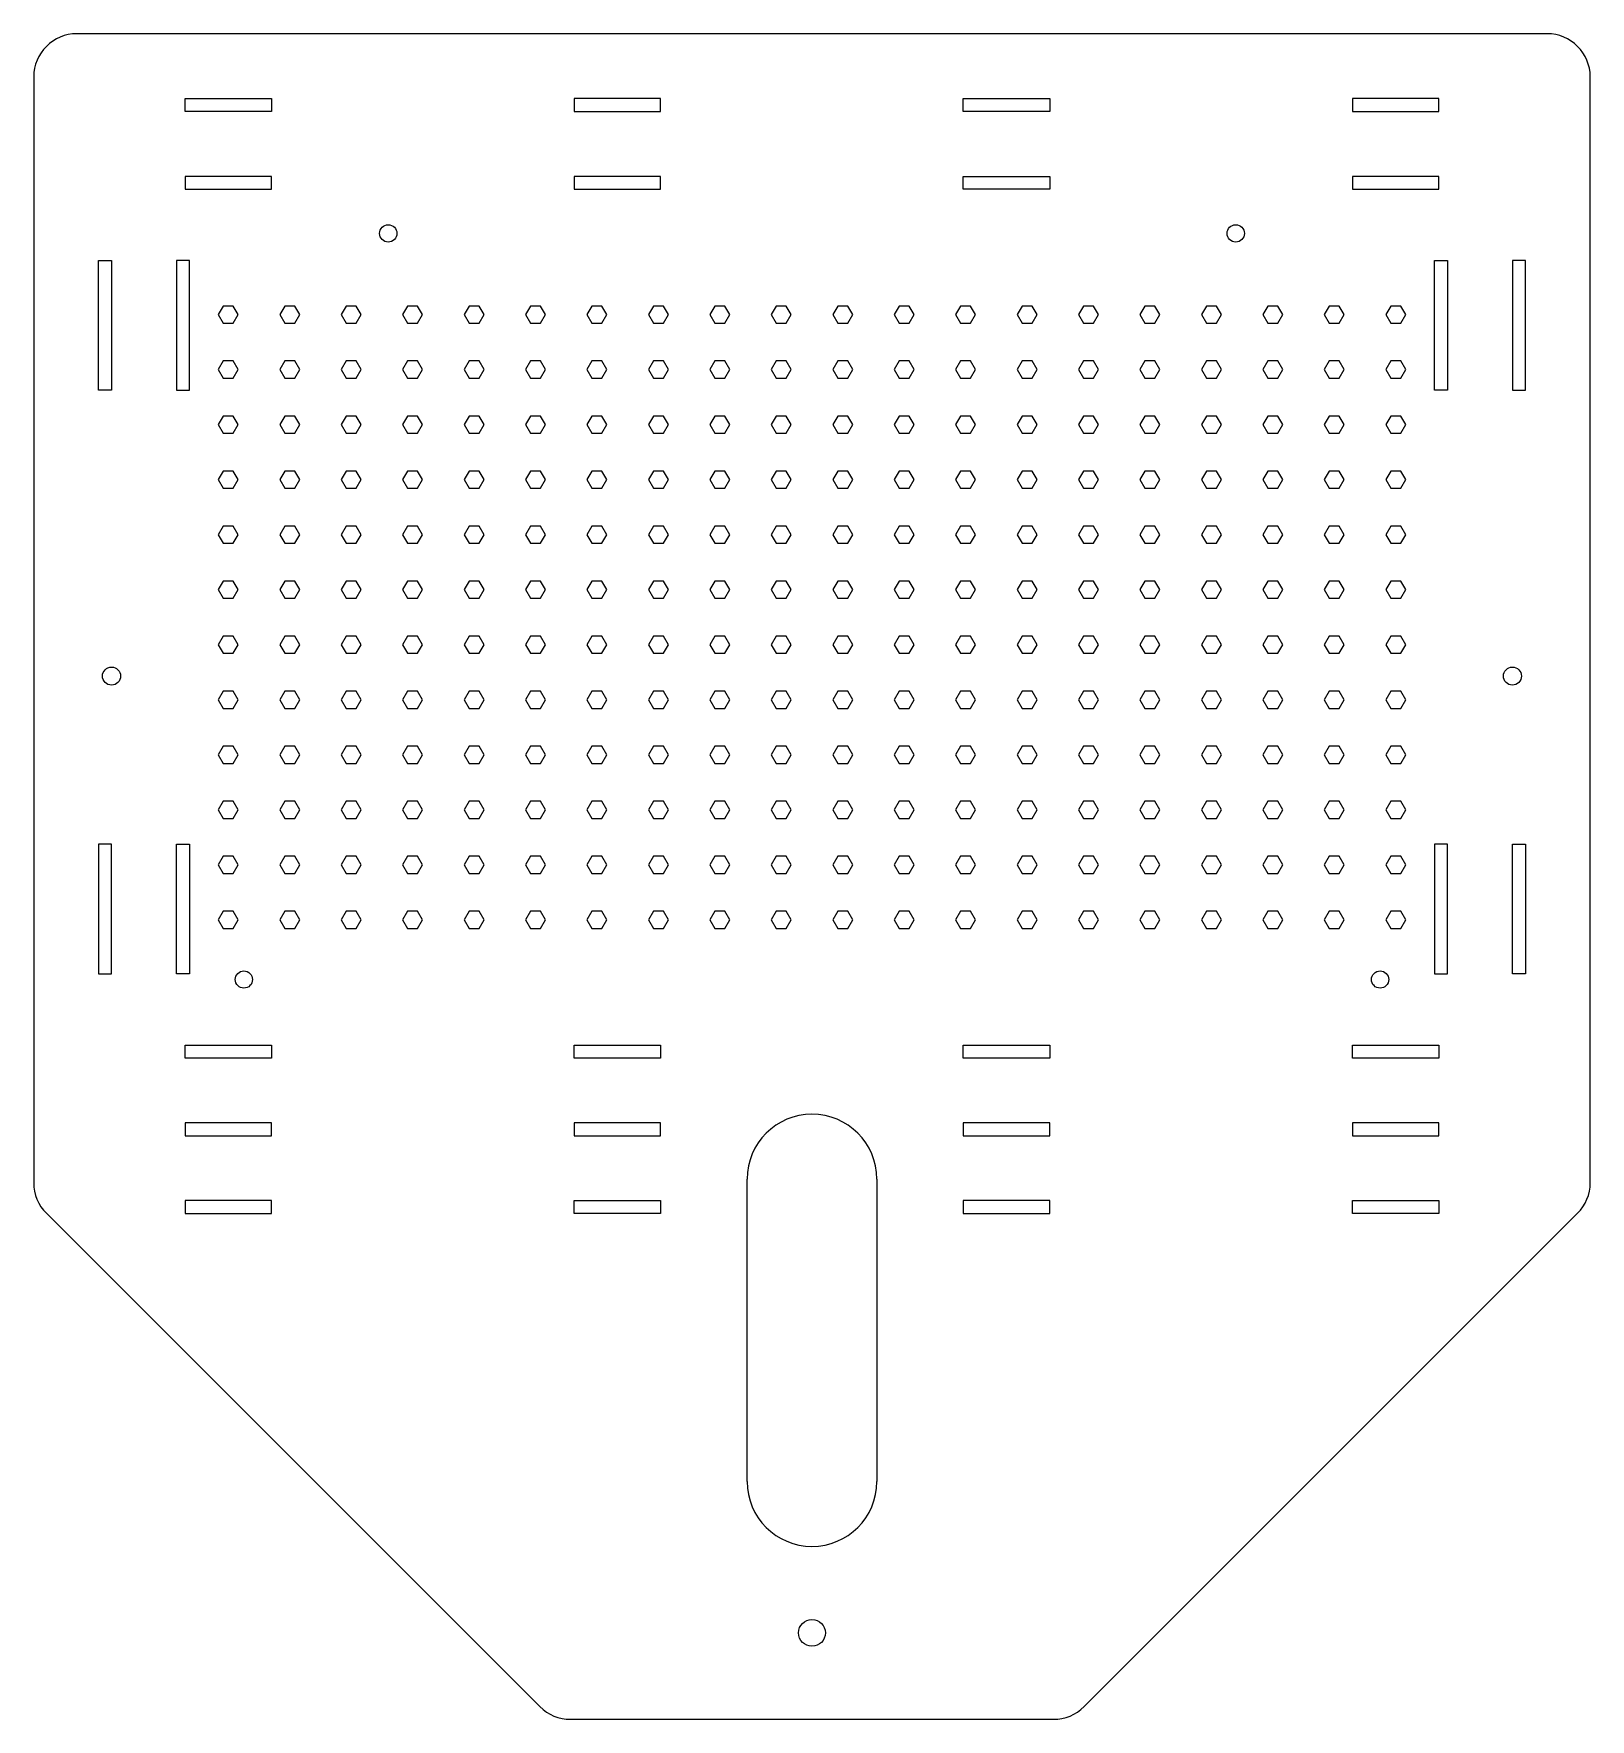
# Model space of a CAD drawing. Header units: millimetres. Extents: x 119 to 479, y 17 to 407.
import ezdxf

# ---------------------------------------------------------------- set-up
doc = ezdxf.new("R2010")
doc.units = ezdxf.units.MM
doc.layers.add('BOT', color=7, linetype='Continuous')
doc.layers.add('Predeterminado', color=7, linetype='Continuous')

# ---------------------------------------------------------------- blocks, each defined once
blk = doc.blocks.new('SE')
at = {"layer": 'BOT', "color": 7, "linetype": 'Continuous'}
for p, q in [((469.42, 406.96), (129.42, 406.96)), ((119.42, 396.96), (119.42, 141.1)), ((479.42, 141.1), (479.42, 396.96)), ((154.42, 388.96), (154.42, 391.96)), ((154.42, 391.96), (174.42, 391.96)), ((174.42, 391.96), (174.42, 388.96)), ((244.42, 391.96), (244.42, 388.96)), ((264.42, 391.96), (244.42, 391.96)), ((264.42, 388.96), (264.42, 391.96)), ((334.42, 388.96), (334.42, 391.96)), ((334.42, 391.96), (354.42, 391.96)), ((354.42, 391.96), (354.42, 388.96)), ((424.42, 391.96), (424.42, 388.96)), ((444.42, 391.96), (424.42, 391.96)), ((444.42, 388.96), (444.42, 391.96)), ((174.42, 388.96), (154.42, 388.96)), ((244.42, 388.96), (264.42, 388.96)), ((354.42, 388.96), (334.42, 388.96)), ((424.42, 388.96), (444.42, 388.96)), ((174.42, 373.96), (154.42, 373.96)), ((154.42, 373.96), (154.42, 370.96)), ((154.42, 370.96), (174.42, 370.96)), ((174.42, 370.96), (174.42, 373.96)), ((244.42, 373.96), (244.42, 370.96)), ((264.42, 373.96), (244.42, 373.96)), ((244.42, 370.96), (264.42, 370.96)), ((264.42, 370.96), (264.42, 373.96)), ((334.42, 370.96), (334.42, 373.96)), ((334.42, 373.96), (354.42, 373.96)), ((354.42, 370.96), (334.42, 370.96)), ((354.42, 373.96), (354.42, 370.96)), ((424.42, 373.96), (424.42, 370.96)), ((444.42, 373.96), (424.42, 373.96)), ((424.42, 370.96), (444.42, 370.96)), ((444.42, 370.96), (444.42, 373.96)), ((134.42, 324.46), (134.42, 354.46)), ((134.42, 354.46), (137.42, 354.46)), ((137.42, 354.46), (137.42, 324.46)), ((155.42, 354.46), (152.42, 354.46)), ((152.42, 354.46), (152.42, 324.46)), ((155.42, 324.46), (155.42, 354.46)), ((443.42, 324.46), (443.42, 354.46)), ((443.42, 354.46), (446.42, 354.46)), ((446.42, 354.46), (446.42, 324.46)), ((464.42, 354.46), (461.42, 354.46)), ((461.42, 354.46), (461.42, 324.46)), ((464.42, 324.46), (464.42, 354.46)), ((163.27, 343.96), (162.12, 341.96)), ((165.58, 343.96), (163.27, 343.96)), ((166.73, 341.96), (165.58, 343.96)), ((177.48, 343.96), (176.33, 341.96)), ((179.79, 343.96), (177.48, 343.96)), ((180.94, 341.96), (179.79, 343.96)), ((191.69, 343.96), (190.54, 341.96)), ((194, 343.96), (191.69, 343.96)), ((195.15, 341.96), (194, 343.96)), ((205.9, 343.96), (204.75, 341.96)), ((208.21, 343.96), (205.9, 343.96)), ((209.37, 341.96), (208.21, 343.96)), ((220.11, 343.96), (218.96, 341.96)), ((222.42, 343.96), (220.11, 343.96)), ((223.58, 341.96), (222.42, 343.96)), ((234.32, 343.96), (233.17, 341.96)), ((236.63, 343.96), (234.32, 343.96)), ((237.79, 341.96), (236.63, 343.96)), ((248.53, 343.96), (247.38, 341.96)), ((250.84, 343.96), (248.53, 343.96)), ((252, 341.96), (250.84, 343.96)), ((262.74, 343.96), (261.59, 341.96)), ((265.05, 343.96), (262.74, 343.96)), ((266.21, 341.96), (265.05, 343.96)), ((276.95, 343.96), (275.8, 341.96)), ((279.26, 343.96), (276.95, 343.96)), ((280.42, 341.96), (279.26, 343.96)), ((291.16, 343.96), (290.01, 341.96)), ((293.47, 343.96), (291.16, 343.96)), ((294.63, 341.96), (293.47, 343.96)), ((305.38, 343.96), (304.22, 341.96)), ((307.68, 343.96), (305.38, 343.96)), ((308.84, 341.96), (307.68, 343.96)), ((319.59, 343.96), (318.43, 341.96)), ((321.89, 343.96), (319.59, 343.96)), ((323.05, 341.96), (321.89, 343.96)), ((333.8, 343.96), (332.64, 341.96)), ((336.11, 343.96), (333.8, 343.96)), ((337.26, 341.96), (336.11, 343.96)), ((348.01, 343.96), (346.85, 341.96)), ((350.32, 343.96), (348.01, 343.96)), ((351.47, 341.96), (350.32, 343.96)), ((362.22, 343.96), (361.06, 341.96)), ((364.53, 343.96), (362.22, 343.96)), ((365.68, 341.96), (364.53, 343.96)), ((376.43, 343.96), (375.27, 341.96)), ((378.74, 343.96), (376.43, 343.96)), ((379.89, 341.96), (378.74, 343.96)), ((390.64, 343.96), (389.48, 341.96)), ((392.95, 343.96), (390.64, 343.96)), ((394.1, 341.96), (392.95, 343.96)), ((404.85, 343.96), (403.69, 341.96)), ((407.16, 343.96), (404.85, 343.96)), ((408.31, 341.96), (407.16, 343.96)), ((419.06, 343.96), (417.9, 341.96)), ((421.37, 343.96), (419.06, 343.96)), ((422.52, 341.96), (421.37, 343.96)), ((433.27, 343.96), (432.12, 341.96)), ((435.58, 343.96), (433.27, 343.96)), ((436.73, 341.96), (435.58, 343.96)), ((162.12, 341.96), (163.27, 339.96)), ((163.27, 339.96), (165.58, 339.96)), ((165.58, 339.96), (166.73, 341.96)), ((176.33, 341.96), (177.48, 339.96)), ((177.48, 339.96), (179.79, 339.96)), ((179.79, 339.96), (180.94, 341.96)), ((190.54, 341.96), (191.69, 339.96)), ((191.69, 339.96), (194, 339.96)), ((194, 339.96), (195.15, 341.96)), ((204.75, 341.96), (205.9, 339.96)), ((205.9, 339.96), (208.21, 339.96)), ((208.21, 339.96), (209.37, 341.96)), ((218.96, 341.96), (220.11, 339.96)), ((220.11, 339.96), (222.42, 339.96)), ((222.42, 339.96), (223.58, 341.96)), ((233.17, 341.96), (234.32, 339.96)), ((234.32, 339.96), (236.63, 339.96)), ((236.63, 339.96), (237.79, 341.96)), ((247.38, 341.96), (248.53, 339.96)), ((248.53, 339.96), (250.84, 339.96)), ((250.84, 339.96), (252, 341.96)), ((261.59, 341.96), (262.74, 339.96)), ((262.74, 339.96), (265.05, 339.96)), ((265.05, 339.96), (266.21, 341.96)), ((275.8, 341.96), (276.95, 339.96)), ((276.95, 339.96), (279.26, 339.96)), ((279.26, 339.96), (280.42, 341.96)), ((290.01, 341.96), (291.16, 339.96)), ((291.16, 339.96), (293.47, 339.96)), ((293.47, 339.96), (294.63, 341.96)), ((304.22, 341.96), (305.38, 339.96)), ((305.38, 339.96), (307.68, 339.96)), ((307.68, 339.96), (308.84, 341.96)), ((318.43, 341.96), (319.59, 339.96)), ((319.59, 339.96), (321.89, 339.96)), ((321.89, 339.96), (323.05, 341.96)), ((332.64, 341.96), (333.8, 339.96)), ((333.8, 339.96), (336.11, 339.96)), ((336.11, 339.96), (337.26, 341.96)), ((346.85, 341.96), (348.01, 339.96)), ((348.01, 339.96), (350.32, 339.96)), ((350.32, 339.96), (351.47, 341.96)), ((361.06, 341.96), (362.22, 339.96)), ((362.22, 339.96), (364.53, 339.96)), ((364.53, 339.96), (365.68, 341.96)), ((375.27, 341.96), (376.43, 339.96)), ((376.43, 339.96), (378.74, 339.96)), ((378.74, 339.96), (379.89, 341.96)), ((389.48, 341.96), (390.64, 339.96)), ((390.64, 339.96), (392.95, 339.96)), ((392.95, 339.96), (394.1, 341.96)), ((403.69, 341.96), (404.85, 339.96)), ((404.85, 339.96), (407.16, 339.96)), ((407.16, 339.96), (408.31, 341.96)), ((417.9, 341.96), (419.06, 339.96)), ((419.06, 339.96), (421.37, 339.96)), ((421.37, 339.96), (422.52, 341.96)), ((432.12, 341.96), (433.27, 339.96)), ((433.27, 339.96), (435.58, 339.96)), ((435.58, 339.96), (436.73, 341.96)), ((163.27, 331.24), (162.12, 329.24)), ((162.12, 329.24), (163.27, 327.24)), ((165.58, 331.24), (163.27, 331.24)), ((166.73, 329.24), (165.58, 331.24)), ((165.58, 327.24), (166.73, 329.24)), ((177.48, 331.24), (176.33, 329.24)), ((176.33, 329.24), (177.48, 327.24)), ((179.79, 331.24), (177.48, 331.24)), ((180.94, 329.24), (179.79, 331.24)), ((179.79, 327.24), (180.94, 329.24)), ((191.69, 331.24), (190.54, 329.24)), ((190.54, 329.24), (191.69, 327.24)), ((194, 331.24), (191.69, 331.24)), ((195.15, 329.24), (194, 331.24)), ((194, 327.24), (195.15, 329.24)), ((205.9, 331.24), (204.75, 329.24)), ((204.75, 329.24), (205.9, 327.24)), ((208.21, 331.24), (205.9, 331.24)), ((209.37, 329.24), (208.21, 331.24)), ((208.21, 327.24), (209.37, 329.24)), ((220.11, 331.24), (218.96, 329.24)), ((218.96, 329.24), (220.11, 327.24)), ((222.42, 331.24), (220.11, 331.24)), ((223.58, 329.24), (222.42, 331.24)), ((222.42, 327.24), (223.58, 329.24)), ((234.32, 331.24), (233.17, 329.24)), ((233.17, 329.24), (234.32, 327.24)), ((236.63, 331.24), (234.32, 331.24)), ((237.79, 329.24), (236.63, 331.24)), ((236.63, 327.24), (237.79, 329.24)), ((248.53, 331.24), (247.38, 329.24)), ((247.38, 329.24), (248.53, 327.24)), ((250.84, 331.24), (248.53, 331.24)), ((252, 329.24), (250.84, 331.24)), ((250.84, 327.24), (252, 329.24)), ((262.74, 331.24), (261.59, 329.24)), ((261.59, 329.24), (262.74, 327.24)), ((265.05, 331.24), (262.74, 331.24)), ((266.21, 329.24), (265.05, 331.24)), ((265.05, 327.24), (266.21, 329.24)), ((276.95, 331.24), (275.8, 329.24)), ((275.8, 329.24), (276.95, 327.24)), ((279.26, 331.24), (276.95, 331.24)), ((280.42, 329.24), (279.26, 331.24)), ((279.26, 327.24), (280.42, 329.24)), ((291.16, 331.24), (290.01, 329.24)), ((290.01, 329.24), (291.16, 327.24)), ((293.47, 331.24), (291.16, 331.24)), ((294.63, 329.24), (293.47, 331.24)), ((293.47, 327.24), (294.63, 329.24)), ((305.38, 331.24), (304.22, 329.24)), ((304.22, 329.24), (305.38, 327.24)), ((307.68, 331.24), (305.38, 331.24)), ((308.84, 329.24), (307.68, 331.24)), ((307.68, 327.24), (308.84, 329.24)), ((319.59, 331.24), (318.43, 329.24)), ((318.43, 329.24), (319.59, 327.24)), ((321.89, 331.24), (319.59, 331.24)), ((323.05, 329.24), (321.89, 331.24)), ((321.89, 327.24), (323.05, 329.24)), ((333.8, 331.24), (332.64, 329.24)), ((332.64, 329.24), (333.8, 327.24)), ((336.11, 331.24), (333.8, 331.24)), ((337.26, 329.24), (336.11, 331.24)), ((336.11, 327.24), (337.26, 329.24)), ((348.01, 331.24), (346.85, 329.24)), ((346.85, 329.24), (348.01, 327.24)), ((350.32, 331.24), (348.01, 331.24)), ((351.47, 329.24), (350.32, 331.24)), ((350.32, 327.24), (351.47, 329.24)), ((362.22, 331.24), (361.06, 329.24)), ((361.06, 329.24), (362.22, 327.24)), ((364.53, 331.24), (362.22, 331.24)), ((365.68, 329.24), (364.53, 331.24)), ((364.53, 327.24), (365.68, 329.24)), ((376.43, 331.24), (375.27, 329.24)), ((375.27, 329.24), (376.43, 327.24)), ((378.74, 331.24), (376.43, 331.24)), ((379.89, 329.24), (378.74, 331.24)), ((378.74, 327.24), (379.89, 329.24)), ((390.64, 331.24), (389.48, 329.24)), ((389.48, 329.24), (390.64, 327.24)), ((392.95, 331.24), (390.64, 331.24)), ((394.1, 329.24), (392.95, 331.24)), ((392.95, 327.24), (394.1, 329.24)), ((404.85, 331.24), (403.69, 329.24)), ((403.69, 329.24), (404.85, 327.24)), ((407.16, 331.24), (404.85, 331.24)), ((408.31, 329.24), (407.16, 331.24)), ((407.16, 327.24), (408.31, 329.24)), ((419.06, 331.24), (417.9, 329.24)), ((417.9, 329.24), (419.06, 327.24)), ((421.37, 331.24), (419.06, 331.24)), ((422.52, 329.24), (421.37, 331.24)), ((421.37, 327.24), (422.52, 329.24)), ((433.27, 331.24), (432.12, 329.24)), ((432.12, 329.24), (433.27, 327.24)), ((435.58, 331.24), (433.27, 331.24)), ((436.73, 329.24), (435.58, 331.24)), ((435.58, 327.24), (436.73, 329.24)), ((137.42, 324.46), (134.42, 324.46)), ((152.42, 324.46), (155.42, 324.46)), ((163.27, 327.24), (165.58, 327.24)), ((177.48, 327.24), (179.79, 327.24)), ((191.69, 327.24), (194, 327.24)), ((205.9, 327.24), (208.21, 327.24)), ((220.11, 327.24), (222.42, 327.24)), ((234.32, 327.24), (236.63, 327.24)), ((248.53, 327.24), (250.84, 327.24)), ((262.74, 327.24), (265.05, 327.24)), ((276.95, 327.24), (279.26, 327.24)), ((291.16, 327.24), (293.47, 327.24)), ((305.38, 327.24), (307.68, 327.24)), ((319.59, 327.24), (321.89, 327.24)), ((333.8, 327.24), (336.11, 327.24)), ((348.01, 327.24), (350.32, 327.24)), ((362.22, 327.24), (364.53, 327.24)), ((376.43, 327.24), (378.74, 327.24)), ((390.64, 327.24), (392.95, 327.24)), ((404.85, 327.24), (407.16, 327.24)), ((419.06, 327.24), (421.37, 327.24)), ((433.27, 327.24), (435.58, 327.24)), ((446.42, 324.46), (443.42, 324.46)), ((461.42, 324.46), (464.42, 324.46)), ((163.27, 318.51), (162.12, 316.51)), ((162.12, 316.51), (163.27, 314.51)), ((165.58, 318.51), (163.27, 318.51)), ((166.73, 316.51), (165.58, 318.51)), ((165.58, 314.51), (166.73, 316.51)), ((177.48, 318.51), (176.33, 316.51)), ((176.33, 316.51), (177.48, 314.51)), ((179.79, 318.51), (177.48, 318.51)), ((180.94, 316.51), (179.79, 318.51)), ((179.79, 314.51), (180.94, 316.51)), ((191.69, 318.51), (190.54, 316.51)), ((190.54, 316.51), (191.69, 314.51)), ((194, 318.51), (191.69, 318.51)), ((195.15, 316.51), (194, 318.51)), ((194, 314.51), (195.15, 316.51)), ((205.9, 318.51), (204.75, 316.51)), ((204.75, 316.51), (205.9, 314.51)), ((208.21, 318.51), (205.9, 318.51)), ((209.37, 316.51), (208.21, 318.51)), ((208.21, 314.51), (209.37, 316.51)), ((220.11, 318.51), (218.96, 316.51)), ((218.96, 316.51), (220.11, 314.51)), ((222.42, 318.51), (220.11, 318.51)), ((223.58, 316.51), (222.42, 318.51)), ((222.42, 314.51), (223.58, 316.51)), ((234.32, 318.51), (233.17, 316.51)), ((233.17, 316.51), (234.32, 314.51)), ((236.63, 318.51), (234.32, 318.51)), ((237.79, 316.51), (236.63, 318.51)), ((236.63, 314.51), (237.79, 316.51)), ((248.53, 318.51), (247.38, 316.51)), ((247.38, 316.51), (248.53, 314.51)), ((250.84, 318.51), (248.53, 318.51)), ((252, 316.51), (250.84, 318.51)), ((250.84, 314.51), (252, 316.51)), ((262.74, 318.51), (261.59, 316.51)), ((261.59, 316.51), (262.74, 314.51)), ((265.05, 318.51), (262.74, 318.51)), ((266.21, 316.51), (265.05, 318.51)), ((265.05, 314.51), (266.21, 316.51)), ((276.95, 318.51), (275.8, 316.51)), ((275.8, 316.51), (276.95, 314.51)), ((279.26, 318.51), (276.95, 318.51)), ((280.42, 316.51), (279.26, 318.51)), ((279.26, 314.51), (280.42, 316.51)), ((291.16, 318.51), (290.01, 316.51)), ((290.01, 316.51), (291.16, 314.51)), ((293.47, 318.51), (291.16, 318.51)), ((294.63, 316.51), (293.47, 318.51)), ((293.47, 314.51), (294.63, 316.51)), ((305.38, 318.51), (304.22, 316.51)), ((304.22, 316.51), (305.38, 314.51)), ((307.68, 318.51), (305.38, 318.51)), ((308.84, 316.51), (307.68, 318.51)), ((307.68, 314.51), (308.84, 316.51)), ((319.59, 318.51), (318.43, 316.51)), ((318.43, 316.51), (319.59, 314.51)), ((321.89, 318.51), (319.59, 318.51)), ((323.05, 316.51), (321.89, 318.51)), ((321.89, 314.51), (323.05, 316.51)), ((333.8, 318.51), (332.64, 316.51)), ((332.64, 316.51), (333.8, 314.51)), ((336.11, 318.51), (333.8, 318.51)), ((337.26, 316.51), (336.11, 318.51)), ((336.11, 314.51), (337.26, 316.51)), ((348.01, 318.51), (346.85, 316.51)), ((346.85, 316.51), (348.01, 314.51)), ((350.32, 318.51), (348.01, 318.51)), ((351.47, 316.51), (350.32, 318.51)), ((350.32, 314.51), (351.47, 316.51)), ((362.22, 318.51), (361.06, 316.51)), ((361.06, 316.51), (362.22, 314.51)), ((364.53, 318.51), (362.22, 318.51)), ((365.68, 316.51), (364.53, 318.51)), ((364.53, 314.51), (365.68, 316.51)), ((376.43, 318.51), (375.27, 316.51)), ((375.27, 316.51), (376.43, 314.51)), ((378.74, 318.51), (376.43, 318.51)), ((379.89, 316.51), (378.74, 318.51)), ((378.74, 314.51), (379.89, 316.51)), ((390.64, 318.51), (389.48, 316.51)), ((389.48, 316.51), (390.64, 314.51)), ((392.95, 318.51), (390.64, 318.51)), ((394.1, 316.51), (392.95, 318.51)), ((392.95, 314.51), (394.1, 316.51)), ((404.85, 318.51), (403.69, 316.51)), ((403.69, 316.51), (404.85, 314.51)), ((407.16, 318.51), (404.85, 318.51)), ((408.31, 316.51), (407.16, 318.51)), ((407.16, 314.51), (408.31, 316.51)), ((419.06, 318.51), (417.9, 316.51)), ((417.9, 316.51), (419.06, 314.51)), ((421.37, 318.51), (419.06, 318.51)), ((422.52, 316.51), (421.37, 318.51)), ((421.37, 314.51), (422.52, 316.51)), ((433.27, 318.51), (432.12, 316.51)), ((432.12, 316.51), (433.27, 314.51)), ((435.58, 318.51), (433.27, 318.51)), ((436.73, 316.51), (435.58, 318.51)), ((435.58, 314.51), (436.73, 316.51)), ((163.27, 314.51), (165.58, 314.51)), ((177.48, 314.51), (179.79, 314.51)), ((191.69, 314.51), (194, 314.51)), ((205.9, 314.51), (208.21, 314.51)), ((220.11, 314.51), (222.42, 314.51)), ((234.32, 314.51), (236.63, 314.51)), ((248.53, 314.51), (250.84, 314.51)), ((262.74, 314.51), (265.05, 314.51)), ((276.95, 314.51), (279.26, 314.51)), ((291.16, 314.51), (293.47, 314.51)), ((305.38, 314.51), (307.68, 314.51)), ((319.59, 314.51), (321.89, 314.51)), ((333.8, 314.51), (336.11, 314.51)), ((348.01, 314.51), (350.32, 314.51)), ((362.22, 314.51), (364.53, 314.51)), ((376.43, 314.51), (378.74, 314.51)), ((390.64, 314.51), (392.95, 314.51)), ((404.85, 314.51), (407.16, 314.51)), ((419.06, 314.51), (421.37, 314.51)), ((433.27, 314.51), (435.58, 314.51)), ((163.27, 305.78), (162.12, 303.78)), ((165.58, 305.78), (163.27, 305.78)), ((166.73, 303.78), (165.58, 305.78)), ((177.48, 305.78), (176.33, 303.78)), ((179.79, 305.78), (177.48, 305.78)), ((180.94, 303.78), (179.79, 305.78)), ((191.69, 305.78), (190.54, 303.78)), ((194, 305.78), (191.69, 305.78)), ((195.15, 303.78), (194, 305.78)), ((205.9, 305.78), (204.75, 303.78)), ((208.21, 305.78), (205.9, 305.78)), ((209.37, 303.78), (208.21, 305.78)), ((220.11, 305.78), (218.96, 303.78)), ((222.42, 305.78), (220.11, 305.78)), ((223.58, 303.78), (222.42, 305.78)), ((234.32, 305.78), (233.17, 303.78)), ((236.63, 305.78), (234.32, 305.78)), ((237.79, 303.78), (236.63, 305.78)), ((248.53, 305.78), (247.38, 303.78)), ((250.84, 305.78), (248.53, 305.78)), ((252, 303.78), (250.84, 305.78)), ((262.74, 305.78), (261.59, 303.78)), ((265.05, 305.78), (262.74, 305.78)), ((266.21, 303.78), (265.05, 305.78)), ((276.95, 305.78), (275.8, 303.78)), ((279.26, 305.78), (276.95, 305.78)), ((280.42, 303.78), (279.26, 305.78)), ((291.16, 305.78), (290.01, 303.78)), ((293.47, 305.78), (291.16, 305.78)), ((294.63, 303.78), (293.47, 305.78)), ((305.38, 305.78), (304.22, 303.78)), ((307.68, 305.78), (305.38, 305.78)), ((308.84, 303.78), (307.68, 305.78)), ((319.59, 305.78), (318.43, 303.78)), ((321.89, 305.78), (319.59, 305.78)), ((323.05, 303.78), (321.89, 305.78)), ((333.8, 305.78), (332.64, 303.78)), ((336.11, 305.78), (333.8, 305.78)), ((337.26, 303.78), (336.11, 305.78)), ((348.01, 305.78), (346.85, 303.78)), ((350.32, 305.78), (348.01, 305.78)), ((351.47, 303.78), (350.32, 305.78)), ((362.22, 305.78), (361.06, 303.78)), ((364.53, 305.78), (362.22, 305.78)), ((365.68, 303.78), (364.53, 305.78)), ((376.43, 305.78), (375.27, 303.78)), ((378.74, 305.78), (376.43, 305.78)), ((379.89, 303.78), (378.74, 305.78)), ((390.64, 305.78), (389.48, 303.78)), ((392.95, 305.78), (390.64, 305.78)), ((394.1, 303.78), (392.95, 305.78)), ((404.85, 305.78), (403.69, 303.78)), ((407.16, 305.78), (404.85, 305.78)), ((408.31, 303.78), (407.16, 305.78)), ((419.06, 305.78), (417.9, 303.78)), ((421.37, 305.78), (419.06, 305.78)), ((422.52, 303.78), (421.37, 305.78)), ((433.27, 305.78), (432.12, 303.78)), ((435.58, 305.78), (433.27, 305.78)), ((436.73, 303.78), (435.58, 305.78)), ((162.12, 303.78), (163.27, 301.78)), ((163.27, 301.78), (165.58, 301.78)), ((165.58, 301.78), (166.73, 303.78)), ((176.33, 303.78), (177.48, 301.78)), ((177.48, 301.78), (179.79, 301.78)), ((179.79, 301.78), (180.94, 303.78)), ((190.54, 303.78), (191.69, 301.78)), ((191.69, 301.78), (194, 301.78)), ((194, 301.78), (195.15, 303.78)), ((204.75, 303.78), (205.9, 301.78)), ((205.9, 301.78), (208.21, 301.78)), ((208.21, 301.78), (209.37, 303.78)), ((218.96, 303.78), (220.11, 301.78)), ((220.11, 301.78), (222.42, 301.78)), ((222.42, 301.78), (223.58, 303.78)), ((233.17, 303.78), (234.32, 301.78)), ((234.32, 301.78), (236.63, 301.78)), ((236.63, 301.78), (237.79, 303.78)), ((247.38, 303.78), (248.53, 301.78)), ((248.53, 301.78), (250.84, 301.78)), ((250.84, 301.78), (252, 303.78)), ((261.59, 303.78), (262.74, 301.78)), ((262.74, 301.78), (265.05, 301.78)), ((265.05, 301.78), (266.21, 303.78)), ((275.8, 303.78), (276.95, 301.78)), ((276.95, 301.78), (279.26, 301.78)), ((279.26, 301.78), (280.42, 303.78)), ((290.01, 303.78), (291.16, 301.78)), ((291.16, 301.78), (293.47, 301.78)), ((293.47, 301.78), (294.63, 303.78)), ((304.22, 303.78), (305.38, 301.78)), ((305.38, 301.78), (307.68, 301.78)), ((307.68, 301.78), (308.84, 303.78)), ((318.43, 303.78), (319.59, 301.78)), ((319.59, 301.78), (321.89, 301.78)), ((321.89, 301.78), (323.05, 303.78)), ((332.64, 303.78), (333.8, 301.78)), ((333.8, 301.78), (336.11, 301.78)), ((336.11, 301.78), (337.26, 303.78)), ((346.85, 303.78), (348.01, 301.78)), ((348.01, 301.78), (350.32, 301.78)), ((350.32, 301.78), (351.47, 303.78)), ((361.06, 303.78), (362.22, 301.78)), ((362.22, 301.78), (364.53, 301.78)), ((364.53, 301.78), (365.68, 303.78)), ((375.27, 303.78), (376.43, 301.78)), ((376.43, 301.78), (378.74, 301.78)), ((378.74, 301.78), (379.89, 303.78)), ((389.48, 303.78), (390.64, 301.78)), ((390.64, 301.78), (392.95, 301.78)), ((392.95, 301.78), (394.1, 303.78)), ((403.69, 303.78), (404.85, 301.78)), ((404.85, 301.78), (407.16, 301.78)), ((407.16, 301.78), (408.31, 303.78)), ((417.9, 303.78), (419.06, 301.78)), ((419.06, 301.78), (421.37, 301.78)), ((421.37, 301.78), (422.52, 303.78)), ((432.12, 303.78), (433.27, 301.78)), ((433.27, 301.78), (435.58, 301.78)), ((435.58, 301.78), (436.73, 303.78)), ((163.27, 293.05), (162.12, 291.05)), ((165.58, 293.05), (163.27, 293.05)), ((166.73, 291.05), (165.58, 293.05)), ((177.48, 293.05), (176.33, 291.05)), ((179.79, 293.05), (177.48, 293.05)), ((180.94, 291.05), (179.79, 293.05)), ((191.69, 293.05), (190.54, 291.05)), ((194, 293.05), (191.69, 293.05)), ((195.15, 291.05), (194, 293.05)), ((205.9, 293.05), (204.75, 291.05)), ((208.21, 293.05), (205.9, 293.05)), ((209.37, 291.05), (208.21, 293.05)), ((220.11, 293.05), (218.96, 291.05)), ((222.42, 293.05), (220.11, 293.05)), ((223.58, 291.05), (222.42, 293.05)), ((234.32, 293.05), (233.17, 291.05)), ((236.63, 293.05), (234.32, 293.05)), ((237.79, 291.05), (236.63, 293.05)), ((248.53, 293.05), (247.38, 291.05)), ((250.84, 293.05), (248.53, 293.05)), ((252, 291.05), (250.84, 293.05)), ((262.74, 293.05), (261.59, 291.05)), ((265.05, 293.05), (262.74, 293.05)), ((266.21, 291.05), (265.05, 293.05)), ((276.95, 293.05), (275.8, 291.05)), ((279.26, 293.05), (276.95, 293.05)), ((280.42, 291.05), (279.26, 293.05)), ((291.16, 293.05), (290.01, 291.05)), ((293.47, 293.05), (291.16, 293.05)), ((294.63, 291.05), (293.47, 293.05)), ((305.38, 293.05), (304.22, 291.05)), ((307.68, 293.05), (305.38, 293.05)), ((308.84, 291.05), (307.68, 293.05)), ((319.59, 293.05), (318.43, 291.05)), ((321.89, 293.05), (319.59, 293.05)), ((323.05, 291.05), (321.89, 293.05)), ((333.8, 293.05), (332.64, 291.05)), ((336.11, 293.05), (333.8, 293.05)), ((337.26, 291.05), (336.11, 293.05)), ((348.01, 293.05), (346.85, 291.05)), ((350.32, 293.05), (348.01, 293.05)), ((351.47, 291.05), (350.32, 293.05)), ((362.22, 293.05), (361.06, 291.05)), ((364.53, 293.05), (362.22, 293.05)), ((365.68, 291.05), (364.53, 293.05)), ((376.43, 293.05), (375.27, 291.05)), ((378.74, 293.05), (376.43, 293.05)), ((379.89, 291.05), (378.74, 293.05)), ((390.64, 293.05), (389.48, 291.05)), ((392.95, 293.05), (390.64, 293.05)), ((394.1, 291.05), (392.95, 293.05)), ((404.85, 293.05), (403.69, 291.05)), ((407.16, 293.05), (404.85, 293.05)), ((408.31, 291.05), (407.16, 293.05)), ((419.06, 293.05), (417.9, 291.05)), ((421.37, 293.05), (419.06, 293.05)), ((422.52, 291.05), (421.37, 293.05)), ((433.27, 293.05), (432.12, 291.05)), ((435.58, 293.05), (433.27, 293.05)), ((436.73, 291.05), (435.58, 293.05)), ((162.12, 291.05), (163.27, 289.05)), ((163.27, 289.05), (165.58, 289.05)), ((165.58, 289.05), (166.73, 291.05)), ((176.33, 291.05), (177.48, 289.05)), ((177.48, 289.05), (179.79, 289.05)), ((179.79, 289.05), (180.94, 291.05)), ((190.54, 291.05), (191.69, 289.05)), ((191.69, 289.05), (194, 289.05)), ((194, 289.05), (195.15, 291.05)), ((204.75, 291.05), (205.9, 289.05)), ((205.9, 289.05), (208.21, 289.05)), ((208.21, 289.05), (209.37, 291.05)), ((218.96, 291.05), (220.11, 289.05)), ((220.11, 289.05), (222.42, 289.05)), ((222.42, 289.05), (223.58, 291.05)), ((233.17, 291.05), (234.32, 289.05)), ((234.32, 289.05), (236.63, 289.05)), ((236.63, 289.05), (237.79, 291.05)), ((247.38, 291.05), (248.53, 289.05)), ((248.53, 289.05), (250.84, 289.05)), ((250.84, 289.05), (252, 291.05)), ((261.59, 291.05), (262.74, 289.05)), ((262.74, 289.05), (265.05, 289.05)), ((265.05, 289.05), (266.21, 291.05)), ((275.8, 291.05), (276.95, 289.05)), ((276.95, 289.05), (279.26, 289.05)), ((279.26, 289.05), (280.42, 291.05)), ((290.01, 291.05), (291.16, 289.05)), ((291.16, 289.05), (293.47, 289.05)), ((293.47, 289.05), (294.63, 291.05)), ((304.22, 291.05), (305.38, 289.05)), ((305.38, 289.05), (307.68, 289.05)), ((307.68, 289.05), (308.84, 291.05)), ((318.43, 291.05), (319.59, 289.05)), ((319.59, 289.05), (321.89, 289.05)), ((321.89, 289.05), (323.05, 291.05)), ((332.64, 291.05), (333.8, 289.05)), ((333.8, 289.05), (336.11, 289.05)), ((336.11, 289.05), (337.26, 291.05)), ((346.85, 291.05), (348.01, 289.05)), ((348.01, 289.05), (350.32, 289.05)), ((350.32, 289.05), (351.47, 291.05)), ((361.06, 291.05), (362.22, 289.05)), ((362.22, 289.05), (364.53, 289.05)), ((364.53, 289.05), (365.68, 291.05)), ((375.27, 291.05), (376.43, 289.05)), ((376.43, 289.05), (378.74, 289.05)), ((378.74, 289.05), (379.89, 291.05)), ((389.48, 291.05), (390.64, 289.05)), ((390.64, 289.05), (392.95, 289.05)), ((392.95, 289.05), (394.1, 291.05)), ((403.69, 291.05), (404.85, 289.05)), ((404.85, 289.05), (407.16, 289.05)), ((407.16, 289.05), (408.31, 291.05)), ((417.9, 291.05), (419.06, 289.05)), ((419.06, 289.05), (421.37, 289.05)), ((421.37, 289.05), (422.52, 291.05)), ((432.12, 291.05), (433.27, 289.05)), ((433.27, 289.05), (435.58, 289.05)), ((435.58, 289.05), (436.73, 291.05)), ((163.27, 280.33), (162.12, 278.33)), ((162.12, 278.33), (163.27, 276.33)), ((165.58, 280.33), (163.27, 280.33)), ((166.73, 278.33), (165.58, 280.33)), ((165.58, 276.33), (166.73, 278.33)), ((177.48, 280.33), (176.33, 278.33)), ((176.33, 278.33), (177.48, 276.33)), ((179.79, 280.33), (177.48, 280.33)), ((180.94, 278.33), (179.79, 280.33)), ((179.79, 276.33), (180.94, 278.33)), ((191.69, 280.33), (190.54, 278.33)), ((190.54, 278.33), (191.69, 276.33)), ((194, 280.33), (191.69, 280.33)), ((195.15, 278.33), (194, 280.33)), ((194, 276.33), (195.15, 278.33)), ((205.9, 280.33), (204.75, 278.33)), ((204.75, 278.33), (205.9, 276.33)), ((208.21, 280.33), (205.9, 280.33)), ((209.37, 278.33), (208.21, 280.33)), ((208.21, 276.33), (209.37, 278.33)), ((220.11, 280.33), (218.96, 278.33)), ((218.96, 278.33), (220.11, 276.33)), ((222.42, 280.33), (220.11, 280.33)), ((223.58, 278.33), (222.42, 280.33)), ((222.42, 276.33), (223.58, 278.33)), ((234.32, 280.33), (233.17, 278.33)), ((233.17, 278.33), (234.32, 276.33)), ((236.63, 280.33), (234.32, 280.33)), ((237.79, 278.33), (236.63, 280.33)), ((236.63, 276.33), (237.79, 278.33)), ((248.53, 280.33), (247.38, 278.33)), ((247.38, 278.33), (248.53, 276.33)), ((250.84, 280.33), (248.53, 280.33)), ((252, 278.33), (250.84, 280.33)), ((250.84, 276.33), (252, 278.33)), ((262.74, 280.33), (261.59, 278.33)), ((261.59, 278.33), (262.74, 276.33)), ((265.05, 280.33), (262.74, 280.33)), ((266.21, 278.33), (265.05, 280.33)), ((265.05, 276.33), (266.21, 278.33)), ((276.95, 280.33), (275.8, 278.33)), ((275.8, 278.33), (276.95, 276.33)), ((279.26, 280.33), (276.95, 280.33)), ((280.42, 278.33), (279.26, 280.33)), ((279.26, 276.33), (280.42, 278.33)), ((291.16, 280.33), (290.01, 278.33)), ((290.01, 278.33), (291.16, 276.33)), ((293.47, 280.33), (291.16, 280.33)), ((294.63, 278.33), (293.47, 280.33)), ((293.47, 276.33), (294.63, 278.33)), ((305.38, 280.33), (304.22, 278.33)), ((304.22, 278.33), (305.38, 276.33)), ((307.68, 280.33), (305.38, 280.33)), ((308.84, 278.33), (307.68, 280.33)), ((307.68, 276.33), (308.84, 278.33)), ((319.59, 280.33), (318.43, 278.33)), ((318.43, 278.33), (319.59, 276.33)), ((321.89, 280.33), (319.59, 280.33)), ((323.05, 278.33), (321.89, 280.33)), ((321.89, 276.33), (323.05, 278.33)), ((333.8, 280.33), (332.64, 278.33)), ((332.64, 278.33), (333.8, 276.33)), ((336.11, 280.33), (333.8, 280.33)), ((337.26, 278.33), (336.11, 280.33)), ((336.11, 276.33), (337.26, 278.33)), ((348.01, 280.33), (346.85, 278.33)), ((346.85, 278.33), (348.01, 276.33)), ((350.32, 280.33), (348.01, 280.33)), ((351.47, 278.33), (350.32, 280.33)), ((350.32, 276.33), (351.47, 278.33)), ((362.22, 280.33), (361.06, 278.33)), ((361.06, 278.33), (362.22, 276.33)), ((364.53, 280.33), (362.22, 280.33)), ((365.68, 278.33), (364.53, 280.33)), ((364.53, 276.33), (365.68, 278.33)), ((376.43, 280.33), (375.27, 278.33)), ((375.27, 278.33), (376.43, 276.33)), ((378.74, 280.33), (376.43, 280.33)), ((379.89, 278.33), (378.74, 280.33)), ((378.74, 276.33), (379.89, 278.33)), ((390.64, 280.33), (389.48, 278.33)), ((389.48, 278.33), (390.64, 276.33)), ((392.95, 280.33), (390.64, 280.33)), ((394.1, 278.33), (392.95, 280.33)), ((392.95, 276.33), (394.1, 278.33)), ((404.85, 280.33), (403.69, 278.33)), ((403.69, 278.33), (404.85, 276.33)), ((407.16, 280.33), (404.85, 280.33)), ((408.31, 278.33), (407.16, 280.33)), ((407.16, 276.33), (408.31, 278.33)), ((419.06, 280.33), (417.9, 278.33)), ((417.9, 278.33), (419.06, 276.33)), ((421.37, 280.33), (419.06, 280.33)), ((422.52, 278.33), (421.37, 280.33)), ((421.37, 276.33), (422.52, 278.33)), ((433.27, 280.33), (432.12, 278.33)), ((432.12, 278.33), (433.27, 276.33)), ((435.58, 280.33), (433.27, 280.33)), ((436.73, 278.33), (435.58, 280.33)), ((435.58, 276.33), (436.73, 278.33)), ((163.27, 276.33), (165.58, 276.33)), ((177.48, 276.33), (179.79, 276.33)), ((191.69, 276.33), (194, 276.33)), ((205.9, 276.33), (208.21, 276.33)), ((220.11, 276.33), (222.42, 276.33)), ((234.32, 276.33), (236.63, 276.33)), ((248.53, 276.33), (250.84, 276.33)), ((262.74, 276.33), (265.05, 276.33)), ((276.95, 276.33), (279.26, 276.33)), ((291.16, 276.33), (293.47, 276.33)), ((305.38, 276.33), (307.68, 276.33)), ((319.59, 276.33), (321.89, 276.33)), ((333.8, 276.33), (336.11, 276.33)), ((348.01, 276.33), (350.32, 276.33)), ((362.22, 276.33), (364.53, 276.33)), ((376.43, 276.33), (378.74, 276.33)), ((390.64, 276.33), (392.95, 276.33)), ((404.85, 276.33), (407.16, 276.33)), ((419.06, 276.33), (421.37, 276.33)), ((433.27, 276.33), (435.58, 276.33)), ((163.27, 267.6), (162.12, 265.6)), ((162.12, 265.6), (163.27, 263.6)), ((165.58, 267.6), (163.27, 267.6)), ((166.73, 265.6), (165.58, 267.6)), ((165.58, 263.6), (166.73, 265.6)), ((177.48, 267.6), (176.33, 265.6)), ((176.33, 265.6), (177.48, 263.6)), ((179.79, 267.6), (177.48, 267.6)), ((180.94, 265.6), (179.79, 267.6)), ((179.79, 263.6), (180.94, 265.6)), ((191.69, 267.6), (190.54, 265.6)), ((190.54, 265.6), (191.69, 263.6)), ((194, 267.6), (191.69, 267.6)), ((195.15, 265.6), (194, 267.6)), ((194, 263.6), (195.15, 265.6)), ((205.9, 267.6), (204.75, 265.6)), ((204.75, 265.6), (205.9, 263.6)), ((208.21, 267.6), (205.9, 267.6)), ((209.37, 265.6), (208.21, 267.6)), ((208.21, 263.6), (209.37, 265.6)), ((220.11, 267.6), (218.96, 265.6)), ((218.96, 265.6), (220.11, 263.6)), ((222.42, 267.6), (220.11, 267.6)), ((223.58, 265.6), (222.42, 267.6)), ((222.42, 263.6), (223.58, 265.6)), ((234.32, 267.6), (233.17, 265.6)), ((233.17, 265.6), (234.32, 263.6)), ((236.63, 267.6), (234.32, 267.6)), ((237.79, 265.6), (236.63, 267.6)), ((236.63, 263.6), (237.79, 265.6)), ((248.53, 267.6), (247.38, 265.6)), ((247.38, 265.6), (248.53, 263.6)), ((250.84, 267.6), (248.53, 267.6)), ((252, 265.6), (250.84, 267.6)), ((250.84, 263.6), (252, 265.6)), ((262.74, 267.6), (261.59, 265.6)), ((261.59, 265.6), (262.74, 263.6)), ((265.05, 267.6), (262.74, 267.6)), ((266.21, 265.6), (265.05, 267.6)), ((265.05, 263.6), (266.21, 265.6)), ((276.95, 267.6), (275.8, 265.6)), ((275.8, 265.6), (276.95, 263.6)), ((279.26, 267.6), (276.95, 267.6)), ((280.42, 265.6), (279.26, 267.6)), ((279.26, 263.6), (280.42, 265.6)), ((291.16, 267.6), (290.01, 265.6)), ((290.01, 265.6), (291.16, 263.6)), ((293.47, 267.6), (291.16, 267.6)), ((294.63, 265.6), (293.47, 267.6)), ((293.47, 263.6), (294.63, 265.6)), ((305.38, 267.6), (304.22, 265.6)), ((304.22, 265.6), (305.38, 263.6)), ((307.68, 267.6), (305.38, 267.6)), ((308.84, 265.6), (307.68, 267.6)), ((307.68, 263.6), (308.84, 265.6)), ((319.59, 267.6), (318.43, 265.6)), ((318.43, 265.6), (319.59, 263.6)), ((321.89, 267.6), (319.59, 267.6)), ((323.05, 265.6), (321.89, 267.6)), ((321.89, 263.6), (323.05, 265.6)), ((333.8, 267.6), (332.64, 265.6)), ((332.64, 265.6), (333.8, 263.6)), ((336.11, 267.6), (333.8, 267.6)), ((337.26, 265.6), (336.11, 267.6)), ((336.11, 263.6), (337.26, 265.6)), ((348.01, 267.6), (346.85, 265.6)), ((346.85, 265.6), (348.01, 263.6)), ((350.32, 267.6), (348.01, 267.6)), ((351.47, 265.6), (350.32, 267.6)), ((350.32, 263.6), (351.47, 265.6)), ((362.22, 267.6), (361.06, 265.6)), ((361.06, 265.6), (362.22, 263.6)), ((364.53, 267.6), (362.22, 267.6)), ((365.68, 265.6), (364.53, 267.6)), ((364.53, 263.6), (365.68, 265.6)), ((376.43, 267.6), (375.27, 265.6)), ((375.27, 265.6), (376.43, 263.6)), ((378.74, 267.6), (376.43, 267.6)), ((379.89, 265.6), (378.74, 267.6)), ((378.74, 263.6), (379.89, 265.6)), ((390.64, 267.6), (389.48, 265.6)), ((389.48, 265.6), (390.64, 263.6)), ((392.95, 267.6), (390.64, 267.6)), ((394.1, 265.6), (392.95, 267.6)), ((392.95, 263.6), (394.1, 265.6)), ((404.85, 267.6), (403.69, 265.6)), ((403.69, 265.6), (404.85, 263.6)), ((407.16, 267.6), (404.85, 267.6)), ((408.31, 265.6), (407.16, 267.6)), ((407.16, 263.6), (408.31, 265.6)), ((419.06, 267.6), (417.9, 265.6)), ((417.9, 265.6), (419.06, 263.6)), ((421.37, 267.6), (419.06, 267.6)), ((422.52, 265.6), (421.37, 267.6)), ((421.37, 263.6), (422.52, 265.6)), ((433.27, 267.6), (432.12, 265.6)), ((432.12, 265.6), (433.27, 263.6)), ((435.58, 267.6), (433.27, 267.6)), ((436.73, 265.6), (435.58, 267.6)), ((435.58, 263.6), (436.73, 265.6)), ((163.27, 263.6), (165.58, 263.6)), ((177.48, 263.6), (179.79, 263.6)), ((191.69, 263.6), (194, 263.6)), ((205.9, 263.6), (208.21, 263.6)), ((220.11, 263.6), (222.42, 263.6)), ((234.32, 263.6), (236.63, 263.6)), ((248.53, 263.6), (250.84, 263.6)), ((262.74, 263.6), (265.05, 263.6)), ((276.95, 263.6), (279.26, 263.6)), ((291.16, 263.6), (293.47, 263.6)), ((305.38, 263.6), (307.68, 263.6)), ((319.59, 263.6), (321.89, 263.6)), ((333.8, 263.6), (336.11, 263.6)), ((348.01, 263.6), (350.32, 263.6)), ((362.22, 263.6), (364.53, 263.6)), ((376.43, 263.6), (378.74, 263.6)), ((390.64, 263.6), (392.95, 263.6)), ((404.85, 263.6), (407.16, 263.6)), ((419.06, 263.6), (421.37, 263.6)), ((433.27, 263.6), (435.58, 263.6)), ((163.27, 254.87), (162.12, 252.87)), ((165.58, 254.87), (163.27, 254.87)), ((166.73, 252.87), (165.58, 254.87)), ((177.48, 254.87), (176.33, 252.87)), ((179.79, 254.87), (177.48, 254.87)), ((180.94, 252.87), (179.79, 254.87)), ((191.69, 254.87), (190.54, 252.87)), ((194, 254.87), (191.69, 254.87)), ((195.15, 252.87), (194, 254.87)), ((205.9, 254.87), (204.75, 252.87)), ((208.21, 254.87), (205.9, 254.87)), ((209.37, 252.87), (208.21, 254.87)), ((220.11, 254.87), (218.96, 252.87)), ((222.42, 254.87), (220.11, 254.87)), ((223.58, 252.87), (222.42, 254.87)), ((234.32, 254.87), (233.17, 252.87)), ((236.63, 254.87), (234.32, 254.87)), ((237.79, 252.87), (236.63, 254.87)), ((248.53, 254.87), (247.38, 252.87)), ((250.84, 254.87), (248.53, 254.87)), ((252, 252.87), (250.84, 254.87)), ((262.74, 254.87), (261.59, 252.87)), ((265.05, 254.87), (262.74, 254.87)), ((266.21, 252.87), (265.05, 254.87)), ((276.95, 254.87), (275.8, 252.87)), ((279.26, 254.87), (276.95, 254.87)), ((280.42, 252.87), (279.26, 254.87)), ((291.16, 254.87), (290.01, 252.87)), ((293.47, 254.87), (291.16, 254.87)), ((294.63, 252.87), (293.47, 254.87)), ((305.38, 254.87), (304.22, 252.87)), ((307.68, 254.87), (305.38, 254.87)), ((308.84, 252.87), (307.68, 254.87)), ((319.59, 254.87), (318.43, 252.87)), ((321.89, 254.87), (319.59, 254.87)), ((323.05, 252.87), (321.89, 254.87)), ((333.8, 254.87), (332.64, 252.87)), ((336.11, 254.87), (333.8, 254.87)), ((337.26, 252.87), (336.11, 254.87)), ((348.01, 254.87), (346.85, 252.87)), ((350.32, 254.87), (348.01, 254.87)), ((351.47, 252.87), (350.32, 254.87)), ((362.22, 254.87), (361.06, 252.87)), ((364.53, 254.87), (362.22, 254.87)), ((365.68, 252.87), (364.53, 254.87)), ((376.43, 254.87), (375.27, 252.87)), ((378.74, 254.87), (376.43, 254.87)), ((379.89, 252.87), (378.74, 254.87)), ((390.64, 254.87), (389.48, 252.87)), ((392.95, 254.87), (390.64, 254.87)), ((394.1, 252.87), (392.95, 254.87)), ((404.85, 254.87), (403.69, 252.87)), ((407.16, 254.87), (404.85, 254.87)), ((408.31, 252.87), (407.16, 254.87)), ((419.06, 254.87), (417.9, 252.87)), ((421.37, 254.87), (419.06, 254.87)), ((422.52, 252.87), (421.37, 254.87)), ((433.27, 254.87), (432.12, 252.87)), ((435.58, 254.87), (433.27, 254.87)), ((436.73, 252.87), (435.58, 254.87)), ((162.12, 252.87), (163.27, 250.87)), ((163.27, 250.87), (165.58, 250.87)), ((165.58, 250.87), (166.73, 252.87)), ((176.33, 252.87), (177.48, 250.87)), ((177.48, 250.87), (179.79, 250.87)), ((179.79, 250.87), (180.94, 252.87)), ((190.54, 252.87), (191.69, 250.87)), ((191.69, 250.87), (194, 250.87)), ((194, 250.87), (195.15, 252.87)), ((204.75, 252.87), (205.9, 250.87)), ((205.9, 250.87), (208.21, 250.87)), ((208.21, 250.87), (209.37, 252.87)), ((218.96, 252.87), (220.11, 250.87)), ((220.11, 250.87), (222.42, 250.87)), ((222.42, 250.87), (223.58, 252.87)), ((233.17, 252.87), (234.32, 250.87)), ((234.32, 250.87), (236.63, 250.87)), ((236.63, 250.87), (237.79, 252.87)), ((247.38, 252.87), (248.53, 250.87)), ((248.53, 250.87), (250.84, 250.87)), ((250.84, 250.87), (252, 252.87)), ((261.59, 252.87), (262.74, 250.87)), ((262.74, 250.87), (265.05, 250.87)), ((265.05, 250.87), (266.21, 252.87)), ((275.8, 252.87), (276.95, 250.87)), ((276.95, 250.87), (279.26, 250.87)), ((279.26, 250.87), (280.42, 252.87)), ((290.01, 252.87), (291.16, 250.87)), ((291.16, 250.87), (293.47, 250.87)), ((293.47, 250.87), (294.63, 252.87)), ((304.22, 252.87), (305.38, 250.87)), ((305.38, 250.87), (307.68, 250.87)), ((307.68, 250.87), (308.84, 252.87)), ((318.43, 252.87), (319.59, 250.87)), ((319.59, 250.87), (321.89, 250.87)), ((321.89, 250.87), (323.05, 252.87)), ((332.64, 252.87), (333.8, 250.87)), ((333.8, 250.87), (336.11, 250.87)), ((336.11, 250.87), (337.26, 252.87)), ((346.85, 252.87), (348.01, 250.87)), ((348.01, 250.87), (350.32, 250.87)), ((350.32, 250.87), (351.47, 252.87)), ((361.06, 252.87), (362.22, 250.87)), ((362.22, 250.87), (364.53, 250.87)), ((364.53, 250.87), (365.68, 252.87)), ((375.27, 252.87), (376.43, 250.87)), ((376.43, 250.87), (378.74, 250.87)), ((378.74, 250.87), (379.89, 252.87)), ((389.48, 252.87), (390.64, 250.87)), ((390.64, 250.87), (392.95, 250.87)), ((392.95, 250.87), (394.1, 252.87)), ((403.69, 252.87), (404.85, 250.87)), ((404.85, 250.87), (407.16, 250.87)), ((407.16, 250.87), (408.31, 252.87)), ((417.9, 252.87), (419.06, 250.87)), ((419.06, 250.87), (421.37, 250.87)), ((421.37, 250.87), (422.52, 252.87)), ((432.12, 252.87), (433.27, 250.87)), ((433.27, 250.87), (435.58, 250.87)), ((435.58, 250.87), (436.73, 252.87)), ((163.27, 242.14), (162.12, 240.14)), ((165.58, 242.14), (163.27, 242.14)), ((166.73, 240.14), (165.58, 242.14)), ((177.48, 242.14), (176.33, 240.14)), ((179.79, 242.14), (177.48, 242.14)), ((180.94, 240.14), (179.79, 242.14)), ((191.69, 242.14), (190.54, 240.14)), ((194, 242.14), (191.69, 242.14)), ((195.15, 240.14), (194, 242.14)), ((205.9, 242.14), (204.75, 240.14)), ((208.21, 242.14), (205.9, 242.14)), ((209.37, 240.14), (208.21, 242.14)), ((220.11, 242.14), (218.96, 240.14)), ((222.42, 242.14), (220.11, 242.14)), ((223.58, 240.14), (222.42, 242.14)), ((234.32, 242.14), (233.17, 240.14)), ((236.63, 242.14), (234.32, 242.14)), ((237.79, 240.14), (236.63, 242.14)), ((248.53, 242.14), (247.38, 240.14)), ((250.84, 242.14), (248.53, 242.14)), ((252, 240.14), (250.84, 242.14)), ((262.74, 242.14), (261.59, 240.14)), ((265.05, 242.14), (262.74, 242.14)), ((266.21, 240.14), (265.05, 242.14)), ((276.95, 242.14), (275.8, 240.14)), ((279.26, 242.14), (276.95, 242.14)), ((280.42, 240.14), (279.26, 242.14)), ((291.16, 242.14), (290.01, 240.14)), ((293.47, 242.14), (291.16, 242.14)), ((294.63, 240.14), (293.47, 242.14)), ((305.38, 242.14), (304.22, 240.14)), ((307.68, 242.14), (305.38, 242.14)), ((308.84, 240.14), (307.68, 242.14)), ((319.59, 242.14), (318.43, 240.14)), ((321.89, 242.14), (319.59, 242.14)), ((323.05, 240.14), (321.89, 242.14)), ((333.8, 242.14), (332.64, 240.14)), ((336.11, 242.14), (333.8, 242.14)), ((337.26, 240.14), (336.11, 242.14)), ((348.01, 242.14), (346.85, 240.14)), ((350.32, 242.14), (348.01, 242.14)), ((351.47, 240.14), (350.32, 242.14)), ((362.22, 242.14), (361.06, 240.14)), ((364.53, 242.14), (362.22, 242.14)), ((365.68, 240.14), (364.53, 242.14)), ((376.43, 242.14), (375.27, 240.14)), ((378.74, 242.14), (376.43, 242.14)), ((379.89, 240.14), (378.74, 242.14)), ((390.64, 242.14), (389.48, 240.14)), ((392.95, 242.14), (390.64, 242.14)), ((394.1, 240.14), (392.95, 242.14)), ((404.85, 242.14), (403.69, 240.14)), ((407.16, 242.14), (404.85, 242.14)), ((408.31, 240.14), (407.16, 242.14)), ((419.06, 242.14), (417.9, 240.14)), ((421.37, 242.14), (419.06, 242.14)), ((422.52, 240.14), (421.37, 242.14)), ((433.27, 242.14), (432.12, 240.14)), ((435.58, 242.14), (433.27, 242.14)), ((436.73, 240.14), (435.58, 242.14)), ((162.12, 240.14), (163.27, 238.14)), ((163.27, 238.14), (165.58, 238.14)), ((165.58, 238.14), (166.73, 240.14)), ((176.33, 240.14), (177.48, 238.14)), ((177.48, 238.14), (179.79, 238.14)), ((179.79, 238.14), (180.94, 240.14)), ((190.54, 240.14), (191.69, 238.14)), ((191.69, 238.14), (194, 238.14)), ((194, 238.14), (195.15, 240.14)), ((204.75, 240.14), (205.9, 238.14)), ((205.9, 238.14), (208.21, 238.14)), ((208.21, 238.14), (209.37, 240.14)), ((218.96, 240.14), (220.11, 238.14)), ((220.11, 238.14), (222.42, 238.14)), ((222.42, 238.14), (223.58, 240.14)), ((233.17, 240.14), (234.32, 238.14)), ((234.32, 238.14), (236.63, 238.14)), ((236.63, 238.14), (237.79, 240.14)), ((247.38, 240.14), (248.53, 238.14)), ((248.53, 238.14), (250.84, 238.14)), ((250.84, 238.14), (252, 240.14)), ((261.59, 240.14), (262.74, 238.14)), ((262.74, 238.14), (265.05, 238.14)), ((265.05, 238.14), (266.21, 240.14)), ((275.8, 240.14), (276.95, 238.14)), ((276.95, 238.14), (279.26, 238.14)), ((279.26, 238.14), (280.42, 240.14)), ((290.01, 240.14), (291.16, 238.14)), ((291.16, 238.14), (293.47, 238.14)), ((293.47, 238.14), (294.63, 240.14)), ((304.22, 240.14), (305.38, 238.14)), ((305.38, 238.14), (307.68, 238.14)), ((307.68, 238.14), (308.84, 240.14)), ((318.43, 240.14), (319.59, 238.14)), ((319.59, 238.14), (321.89, 238.14)), ((321.89, 238.14), (323.05, 240.14)), ((332.64, 240.14), (333.8, 238.14)), ((333.8, 238.14), (336.11, 238.14)), ((336.11, 238.14), (337.26, 240.14)), ((346.85, 240.14), (348.01, 238.14)), ((348.01, 238.14), (350.32, 238.14)), ((350.32, 238.14), (351.47, 240.14)), ((361.06, 240.14), (362.22, 238.14)), ((362.22, 238.14), (364.53, 238.14)), ((364.53, 238.14), (365.68, 240.14)), ((375.27, 240.14), (376.43, 238.14)), ((376.43, 238.14), (378.74, 238.14)), ((378.74, 238.14), (379.89, 240.14)), ((389.48, 240.14), (390.64, 238.14)), ((390.64, 238.14), (392.95, 238.14)), ((392.95, 238.14), (394.1, 240.14)), ((403.69, 240.14), (404.85, 238.14)), ((404.85, 238.14), (407.16, 238.14)), ((407.16, 238.14), (408.31, 240.14)), ((417.9, 240.14), (419.06, 238.14)), ((419.06, 238.14), (421.37, 238.14)), ((421.37, 238.14), (422.52, 240.14)), ((432.12, 240.14), (433.27, 238.14)), ((433.27, 238.14), (435.58, 238.14)), ((435.58, 238.14), (436.73, 240.14)), ((163.27, 229.42), (162.12, 227.42)), ((162.12, 227.42), (163.27, 225.42)), ((165.58, 229.42), (163.27, 229.42)), ((166.73, 227.42), (165.58, 229.42)), ((165.58, 225.42), (166.73, 227.42)), ((177.48, 229.42), (176.33, 227.42)), ((176.33, 227.42), (177.48, 225.42)), ((179.79, 229.42), (177.48, 229.42)), ((180.94, 227.42), (179.79, 229.42)), ((179.79, 225.42), (180.94, 227.42)), ((191.69, 229.42), (190.54, 227.42)), ((190.54, 227.42), (191.69, 225.42)), ((194, 229.42), (191.69, 229.42)), ((195.15, 227.42), (194, 229.42)), ((194, 225.42), (195.15, 227.42)), ((205.9, 229.42), (204.75, 227.42)), ((204.75, 227.42), (205.9, 225.42)), ((208.21, 229.42), (205.9, 229.42)), ((209.37, 227.42), (208.21, 229.42)), ((208.21, 225.42), (209.37, 227.42)), ((220.11, 229.42), (218.96, 227.42)), ((218.96, 227.42), (220.11, 225.42)), ((222.42, 229.42), (220.11, 229.42)), ((223.58, 227.42), (222.42, 229.42)), ((222.42, 225.42), (223.58, 227.42)), ((234.32, 229.42), (233.17, 227.42)), ((233.17, 227.42), (234.32, 225.42)), ((236.63, 229.42), (234.32, 229.42)), ((237.79, 227.42), (236.63, 229.42)), ((236.63, 225.42), (237.79, 227.42)), ((248.53, 229.42), (247.38, 227.42)), ((247.38, 227.42), (248.53, 225.42)), ((250.84, 229.42), (248.53, 229.42)), ((252, 227.42), (250.84, 229.42)), ((250.84, 225.42), (252, 227.42)), ((262.74, 229.42), (261.59, 227.42)), ((261.59, 227.42), (262.74, 225.42)), ((265.05, 229.42), (262.74, 229.42)), ((266.21, 227.42), (265.05, 229.42)), ((265.05, 225.42), (266.21, 227.42)), ((276.95, 229.42), (275.8, 227.42)), ((275.8, 227.42), (276.95, 225.42)), ((279.26, 229.42), (276.95, 229.42)), ((280.42, 227.42), (279.26, 229.42)), ((279.26, 225.42), (280.42, 227.42)), ((291.16, 229.42), (290.01, 227.42)), ((290.01, 227.42), (291.16, 225.42)), ((293.47, 229.42), (291.16, 229.42)), ((294.63, 227.42), (293.47, 229.42)), ((293.47, 225.42), (294.63, 227.42)), ((305.38, 229.42), (304.22, 227.42)), ((304.22, 227.42), (305.38, 225.42)), ((307.68, 229.42), (305.38, 229.42)), ((308.84, 227.42), (307.68, 229.42)), ((307.68, 225.42), (308.84, 227.42)), ((319.59, 229.42), (318.43, 227.42)), ((318.43, 227.42), (319.59, 225.42)), ((321.89, 229.42), (319.59, 229.42)), ((323.05, 227.42), (321.89, 229.42)), ((321.89, 225.42), (323.05, 227.42)), ((333.8, 229.42), (332.64, 227.42)), ((332.64, 227.42), (333.8, 225.42)), ((336.11, 229.42), (333.8, 229.42)), ((337.26, 227.42), (336.11, 229.42)), ((336.11, 225.42), (337.26, 227.42)), ((348.01, 229.42), (346.85, 227.42)), ((346.85, 227.42), (348.01, 225.42)), ((350.32, 229.42), (348.01, 229.42)), ((351.47, 227.42), (350.32, 229.42)), ((350.32, 225.42), (351.47, 227.42)), ((362.22, 229.42), (361.06, 227.42)), ((361.06, 227.42), (362.22, 225.42)), ((364.53, 229.42), (362.22, 229.42)), ((365.68, 227.42), (364.53, 229.42)), ((364.53, 225.42), (365.68, 227.42)), ((376.43, 229.42), (375.27, 227.42)), ((375.27, 227.42), (376.43, 225.42)), ((378.74, 229.42), (376.43, 229.42)), ((379.89, 227.42), (378.74, 229.42)), ((378.74, 225.42), (379.89, 227.42)), ((390.64, 229.42), (389.48, 227.42)), ((389.48, 227.42), (390.64, 225.42)), ((392.95, 229.42), (390.64, 229.42)), ((394.1, 227.42), (392.95, 229.42)), ((392.95, 225.42), (394.1, 227.42)), ((404.85, 229.42), (403.69, 227.42)), ((403.69, 227.42), (404.85, 225.42)), ((407.16, 229.42), (404.85, 229.42)), ((408.31, 227.42), (407.16, 229.42)), ((407.16, 225.42), (408.31, 227.42)), ((419.06, 229.42), (417.9, 227.42)), ((417.9, 227.42), (419.06, 225.42)), ((421.37, 229.42), (419.06, 229.42)), ((422.52, 227.42), (421.37, 229.42)), ((421.37, 225.42), (422.52, 227.42)), ((433.27, 229.42), (432.12, 227.42)), ((432.12, 227.42), (433.27, 225.42)), ((435.58, 229.42), (433.27, 229.42)), ((436.73, 227.42), (435.58, 229.42)), ((435.58, 225.42), (436.73, 227.42)), ((163.27, 225.42), (165.58, 225.42)), ((177.48, 225.42), (179.79, 225.42)), ((191.69, 225.42), (194, 225.42)), ((205.9, 225.42), (208.21, 225.42)), ((220.11, 225.42), (222.42, 225.42)), ((234.32, 225.42), (236.63, 225.42)), ((248.53, 225.42), (250.84, 225.42)), ((262.74, 225.42), (265.05, 225.42)), ((276.95, 225.42), (279.26, 225.42)), ((291.16, 225.42), (293.47, 225.42)), ((305.38, 225.42), (307.68, 225.42)), ((319.59, 225.42), (321.89, 225.42)), ((333.8, 225.42), (336.11, 225.42)), ((348.01, 225.42), (350.32, 225.42)), ((362.22, 225.42), (364.53, 225.42)), ((376.43, 225.42), (378.74, 225.42)), ((390.64, 225.42), (392.95, 225.42)), ((404.85, 225.42), (407.16, 225.42)), ((419.06, 225.42), (421.37, 225.42)), ((433.27, 225.42), (435.58, 225.42)), ((137.42, 219.46), (134.42, 219.46)), ((134.42, 219.46), (134.42, 189.46)), ((137.42, 189.46), (137.42, 219.46)), ((152.42, 219.46), (155.42, 219.46)), ((152.42, 189.46), (152.42, 219.46)), ((155.42, 219.46), (155.42, 189.46)), ((446.42, 219.46), (443.42, 219.46)), ((443.42, 219.46), (443.42, 189.46)), ((446.42, 189.46), (446.42, 219.46)), ((461.42, 189.46), (461.42, 219.46)), ((461.42, 219.46), (464.42, 219.46)), ((464.42, 219.46), (464.42, 189.46)), ((163.27, 216.69), (162.12, 214.69)), ((162.12, 214.69), (163.27, 212.69)), ((165.58, 216.69), (163.27, 216.69)), ((166.73, 214.69), (165.58, 216.69)), ((165.58, 212.69), (166.73, 214.69)), ((177.48, 216.69), (176.33, 214.69)), ((176.33, 214.69), (177.48, 212.69)), ((179.79, 216.69), (177.48, 216.69)), ((180.94, 214.69), (179.79, 216.69)), ((179.79, 212.69), (180.94, 214.69)), ((191.69, 216.69), (190.54, 214.69)), ((190.54, 214.69), (191.69, 212.69)), ((194, 216.69), (191.69, 216.69)), ((195.15, 214.69), (194, 216.69)), ((194, 212.69), (195.15, 214.69)), ((205.9, 216.69), (204.75, 214.69)), ((204.75, 214.69), (205.9, 212.69)), ((208.21, 216.69), (205.9, 216.69)), ((209.37, 214.69), (208.21, 216.69)), ((208.21, 212.69), (209.37, 214.69)), ((220.11, 216.69), (218.96, 214.69)), ((218.96, 214.69), (220.11, 212.69)), ((222.42, 216.69), (220.11, 216.69)), ((223.58, 214.69), (222.42, 216.69)), ((222.42, 212.69), (223.58, 214.69)), ((234.32, 216.69), (233.17, 214.69)), ((233.17, 214.69), (234.32, 212.69)), ((236.63, 216.69), (234.32, 216.69)), ((237.79, 214.69), (236.63, 216.69)), ((236.63, 212.69), (237.79, 214.69)), ((248.53, 216.69), (247.38, 214.69)), ((247.38, 214.69), (248.53, 212.69)), ((250.84, 216.69), (248.53, 216.69)), ((252, 214.69), (250.84, 216.69)), ((250.84, 212.69), (252, 214.69)), ((262.74, 216.69), (261.59, 214.69)), ((261.59, 214.69), (262.74, 212.69)), ((265.05, 216.69), (262.74, 216.69)), ((266.21, 214.69), (265.05, 216.69)), ((265.05, 212.69), (266.21, 214.69)), ((276.95, 216.69), (275.8, 214.69)), ((275.8, 214.69), (276.95, 212.69)), ((279.26, 216.69), (276.95, 216.69)), ((280.42, 214.69), (279.26, 216.69)), ((279.26, 212.69), (280.42, 214.69)), ((291.16, 216.69), (290.01, 214.69)), ((290.01, 214.69), (291.16, 212.69)), ((293.47, 216.69), (291.16, 216.69)), ((294.63, 214.69), (293.47, 216.69)), ((293.47, 212.69), (294.63, 214.69)), ((305.38, 216.69), (304.22, 214.69)), ((304.22, 214.69), (305.38, 212.69)), ((307.68, 216.69), (305.38, 216.69)), ((308.84, 214.69), (307.68, 216.69)), ((307.68, 212.69), (308.84, 214.69)), ((319.59, 216.69), (318.43, 214.69)), ((318.43, 214.69), (319.59, 212.69)), ((321.89, 216.69), (319.59, 216.69)), ((323.05, 214.69), (321.89, 216.69)), ((321.89, 212.69), (323.05, 214.69)), ((333.8, 216.69), (332.64, 214.69)), ((332.64, 214.69), (333.8, 212.69)), ((336.11, 216.69), (333.8, 216.69)), ((337.26, 214.69), (336.11, 216.69)), ((336.11, 212.69), (337.26, 214.69)), ((348.01, 216.69), (346.85, 214.69)), ((346.85, 214.69), (348.01, 212.69)), ((350.32, 216.69), (348.01, 216.69)), ((351.47, 214.69), (350.32, 216.69)), ((350.32, 212.69), (351.47, 214.69)), ((362.22, 216.69), (361.06, 214.69)), ((361.06, 214.69), (362.22, 212.69)), ((364.53, 216.69), (362.22, 216.69)), ((365.68, 214.69), (364.53, 216.69)), ((364.53, 212.69), (365.68, 214.69)), ((376.43, 216.69), (375.27, 214.69)), ((375.27, 214.69), (376.43, 212.69)), ((378.74, 216.69), (376.43, 216.69)), ((379.89, 214.69), (378.74, 216.69)), ((378.74, 212.69), (379.89, 214.69)), ((390.64, 216.69), (389.48, 214.69)), ((389.48, 214.69), (390.64, 212.69)), ((392.95, 216.69), (390.64, 216.69)), ((394.1, 214.69), (392.95, 216.69)), ((392.95, 212.69), (394.1, 214.69)), ((404.85, 216.69), (403.69, 214.69)), ((403.69, 214.69), (404.85, 212.69)), ((407.16, 216.69), (404.85, 216.69)), ((408.31, 214.69), (407.16, 216.69)), ((407.16, 212.69), (408.31, 214.69)), ((419.06, 216.69), (417.9, 214.69)), ((417.9, 214.69), (419.06, 212.69)), ((421.37, 216.69), (419.06, 216.69)), ((422.52, 214.69), (421.37, 216.69)), ((421.37, 212.69), (422.52, 214.69)), ((433.27, 216.69), (432.12, 214.69)), ((432.12, 214.69), (433.27, 212.69)), ((435.58, 216.69), (433.27, 216.69)), ((436.73, 214.69), (435.58, 216.69)), ((435.58, 212.69), (436.73, 214.69)), ((163.27, 212.69), (165.58, 212.69)), ((177.48, 212.69), (179.79, 212.69)), ((191.69, 212.69), (194, 212.69)), ((205.9, 212.69), (208.21, 212.69)), ((220.11, 212.69), (222.42, 212.69)), ((234.32, 212.69), (236.63, 212.69)), ((248.53, 212.69), (250.84, 212.69)), ((262.74, 212.69), (265.05, 212.69)), ((276.95, 212.69), (279.26, 212.69)), ((291.16, 212.69), (293.47, 212.69)), ((305.38, 212.69), (307.68, 212.69)), ((319.59, 212.69), (321.89, 212.69)), ((333.8, 212.69), (336.11, 212.69)), ((348.01, 212.69), (350.32, 212.69)), ((362.22, 212.69), (364.53, 212.69)), ((376.43, 212.69), (378.74, 212.69)), ((390.64, 212.69), (392.95, 212.69)), ((404.85, 212.69), (407.16, 212.69)), ((419.06, 212.69), (421.37, 212.69)), ((433.27, 212.69), (435.58, 212.69)), ((163.27, 203.96), (162.12, 201.96)), ((165.58, 203.96), (163.27, 203.96)), ((166.73, 201.96), (165.58, 203.96)), ((177.48, 203.96), (176.33, 201.96)), ((179.79, 203.96), (177.48, 203.96)), ((180.94, 201.96), (179.79, 203.96)), ((191.69, 203.96), (190.54, 201.96)), ((194, 203.96), (191.69, 203.96)), ((195.15, 201.96), (194, 203.96)), ((205.9, 203.96), (204.75, 201.96)), ((208.21, 203.96), (205.9, 203.96)), ((209.37, 201.96), (208.21, 203.96)), ((220.11, 203.96), (218.96, 201.96)), ((222.42, 203.96), (220.11, 203.96)), ((223.58, 201.96), (222.42, 203.96)), ((234.32, 203.96), (233.17, 201.96)), ((236.63, 203.96), (234.32, 203.96)), ((237.79, 201.96), (236.63, 203.96)), ((248.53, 203.96), (247.38, 201.96)), ((250.84, 203.96), (248.53, 203.96)), ((252, 201.96), (250.84, 203.96)), ((262.74, 203.96), (261.59, 201.96)), ((265.05, 203.96), (262.74, 203.96)), ((266.21, 201.96), (265.05, 203.96)), ((276.95, 203.96), (275.8, 201.96)), ((279.26, 203.96), (276.95, 203.96)), ((280.42, 201.96), (279.26, 203.96)), ((291.16, 203.96), (290.01, 201.96)), ((293.47, 203.96), (291.16, 203.96)), ((294.63, 201.96), (293.47, 203.96)), ((305.38, 203.96), (304.22, 201.96)), ((307.68, 203.96), (305.38, 203.96)), ((308.84, 201.96), (307.68, 203.96)), ((319.59, 203.96), (318.43, 201.96)), ((321.89, 203.96), (319.59, 203.96)), ((323.05, 201.96), (321.89, 203.96)), ((333.8, 203.96), (332.64, 201.96)), ((336.11, 203.96), (333.8, 203.96)), ((337.26, 201.96), (336.11, 203.96)), ((348.01, 203.96), (346.85, 201.96)), ((350.32, 203.96), (348.01, 203.96)), ((351.47, 201.96), (350.32, 203.96)), ((362.22, 203.96), (361.06, 201.96)), ((364.53, 203.96), (362.22, 203.96)), ((365.68, 201.96), (364.53, 203.96)), ((376.43, 203.96), (375.27, 201.96)), ((378.74, 203.96), (376.43, 203.96)), ((379.89, 201.96), (378.74, 203.96)), ((390.64, 203.96), (389.48, 201.96)), ((392.95, 203.96), (390.64, 203.96)), ((394.1, 201.96), (392.95, 203.96)), ((404.85, 203.96), (403.69, 201.96)), ((407.16, 203.96), (404.85, 203.96)), ((408.31, 201.96), (407.16, 203.96)), ((419.06, 203.96), (417.9, 201.96)), ((421.37, 203.96), (419.06, 203.96)), ((422.52, 201.96), (421.37, 203.96)), ((433.27, 203.96), (432.12, 201.96)), ((435.58, 203.96), (433.27, 203.96)), ((436.73, 201.96), (435.58, 203.96)), ((162.12, 201.96), (163.27, 199.96)), ((163.27, 199.96), (165.58, 199.96)), ((165.58, 199.96), (166.73, 201.96)), ((176.33, 201.96), (177.48, 199.96)), ((177.48, 199.96), (179.79, 199.96)), ((179.79, 199.96), (180.94, 201.96)), ((190.54, 201.96), (191.69, 199.96)), ((191.69, 199.96), (194, 199.96)), ((194, 199.96), (195.15, 201.96)), ((204.75, 201.96), (205.9, 199.96)), ((205.9, 199.96), (208.21, 199.96)), ((208.21, 199.96), (209.37, 201.96)), ((218.96, 201.96), (220.11, 199.96)), ((220.11, 199.96), (222.42, 199.96)), ((222.42, 199.96), (223.58, 201.96)), ((233.17, 201.96), (234.32, 199.96)), ((234.32, 199.96), (236.63, 199.96)), ((236.63, 199.96), (237.79, 201.96)), ((247.38, 201.96), (248.53, 199.96)), ((248.53, 199.96), (250.84, 199.96)), ((250.84, 199.96), (252, 201.96)), ((261.59, 201.96), (262.74, 199.96)), ((262.74, 199.96), (265.05, 199.96)), ((265.05, 199.96), (266.21, 201.96)), ((275.8, 201.96), (276.95, 199.96)), ((276.95, 199.96), (279.26, 199.96)), ((279.26, 199.96), (280.42, 201.96)), ((290.01, 201.96), (291.16, 199.96)), ((291.16, 199.96), (293.47, 199.96)), ((293.47, 199.96), (294.63, 201.96)), ((304.22, 201.96), (305.38, 199.96)), ((305.38, 199.96), (307.68, 199.96)), ((307.68, 199.96), (308.84, 201.96)), ((318.43, 201.96), (319.59, 199.96)), ((319.59, 199.96), (321.89, 199.96)), ((321.89, 199.96), (323.05, 201.96)), ((332.64, 201.96), (333.8, 199.96)), ((333.8, 199.96), (336.11, 199.96)), ((336.11, 199.96), (337.26, 201.96)), ((346.85, 201.96), (348.01, 199.96)), ((348.01, 199.96), (350.32, 199.96)), ((350.32, 199.96), (351.47, 201.96)), ((361.06, 201.96), (362.22, 199.96)), ((362.22, 199.96), (364.53, 199.96)), ((364.53, 199.96), (365.68, 201.96)), ((375.27, 201.96), (376.43, 199.96)), ((376.43, 199.96), (378.74, 199.96)), ((378.74, 199.96), (379.89, 201.96)), ((389.48, 201.96), (390.64, 199.96)), ((390.64, 199.96), (392.95, 199.96)), ((392.95, 199.96), (394.1, 201.96)), ((403.69, 201.96), (404.85, 199.96)), ((404.85, 199.96), (407.16, 199.96)), ((407.16, 199.96), (408.31, 201.96)), ((417.9, 201.96), (419.06, 199.96)), ((419.06, 199.96), (421.37, 199.96)), ((421.37, 199.96), (422.52, 201.96)), ((432.12, 201.96), (433.27, 199.96)), ((433.27, 199.96), (435.58, 199.96)), ((435.58, 199.96), (436.73, 201.96)), ((134.42, 189.46), (137.42, 189.46)), ((155.42, 189.46), (152.42, 189.46)), ((443.42, 189.46), (446.42, 189.46)), ((464.42, 189.46), (461.42, 189.46)), ((154.42, 169.96), (154.42, 172.96)), ((154.42, 172.96), (174.42, 172.96)), ((174.42, 172.96), (174.42, 169.96)), ((244.42, 169.96), (244.42, 172.96)), ((244.42, 172.96), (264.42, 172.96)), ((264.42, 172.96), (264.42, 169.96)), ((334.42, 169.96), (334.42, 172.96)), ((334.42, 172.96), (354.42, 172.96)), ((354.42, 172.96), (354.42, 169.96)), ((424.42, 169.96), (424.42, 172.96)), ((424.42, 172.96), (444.42, 172.96)), ((444.42, 172.96), (444.42, 169.96)), ((174.42, 169.96), (154.42, 169.96)), ((264.42, 169.96), (244.42, 169.96)), ((354.42, 169.96), (334.42, 169.96)), ((444.42, 169.96), (424.42, 169.96)), ((174.42, 154.96), (154.42, 154.96)), ((154.42, 154.96), (154.42, 151.96)), ((174.42, 151.96), (174.42, 154.96)), ((244.42, 154.96), (244.42, 151.96)), ((264.42, 154.96), (244.42, 154.96)), ((264.42, 151.96), (264.42, 154.96)), ((354.42, 154.96), (334.42, 154.96)), ((334.42, 154.96), (334.42, 151.96)), ((354.42, 151.96), (354.42, 154.96)), ((444.42, 154.96), (424.42, 154.96)), ((424.42, 154.96), (424.42, 151.96)), ((444.42, 151.96), (444.42, 154.96)), ((154.42, 151.96), (174.42, 151.96)), ((244.42, 151.96), (264.42, 151.96)), ((334.42, 151.96), (354.42, 151.96)), ((424.42, 151.96), (444.42, 151.96)), ((284.42, 71.96), (284.42, 141.96)), ((314.42, 141.96), (314.42, 71.96)), ((174.42, 136.96), (154.42, 136.96)), ((154.42, 136.96), (154.42, 133.96)), ((174.42, 133.96), (174.42, 136.96)), ((244.42, 133.96), (244.42, 136.96)), ((244.42, 136.96), (264.42, 136.96)), ((264.42, 136.96), (264.42, 133.96)), ((354.42, 136.96), (334.42, 136.96)), ((334.42, 136.96), (334.42, 133.96)), ((354.42, 133.96), (354.42, 136.96)), ((424.42, 133.96), (424.42, 136.96)), ((424.42, 136.96), (444.42, 136.96)), ((444.42, 136.96), (444.42, 133.96)), ((122.35, 134.03), (236.5, 19.89)), ((154.42, 133.96), (174.42, 133.96)), ((264.42, 133.96), (244.42, 133.96)), ((334.42, 133.96), (354.42, 133.96)), ((362.35, 19.89), (476.5, 134.03)), ((444.42, 133.96), (424.42, 133.96)), ((243.57, 16.96), (355.28, 16.96))]:
    blk.add_line(p, q, dxfattribs=at)
for centre, radius in [((201.42, 360.76), 2), ((397.42, 360.76), 2), ((137.42, 258.33), 2.1), ((461.42, 258.33), 2.1), ((168.02, 188.13), 2), ((430.82, 188.13), 2), ((299.42, 36.96), 3.1)]:
    blk.add_circle(centre, radius, dxfattribs=at)
for centre, radius, start, end in [((129.42, 396.96), 10, 90, 180), ((469.42, 396.96), 10, 0, 90), ((299.42, 141.96), 15, 0, 180), ((129.42, 141.1), 10, 180, 225), ((469.42, 141.1), 10, 315, 0), ((299.42, 71.96), 15, 180, 0), ((243.57, 26.96), 10, 225, 270), ((355.28, 26.96), 10, 270, 315)]:
    blk.add_arc(centre, radius, start, end, dxfattribs=at)

msp = doc.modelspace()

# ---------------------------------------------------------------- block references
at = {"layer": 'Predeterminado'}
msp.add_blockref('SE', (0, 0), dxfattribs=at)

doc.saveas('drawing.dxf')
